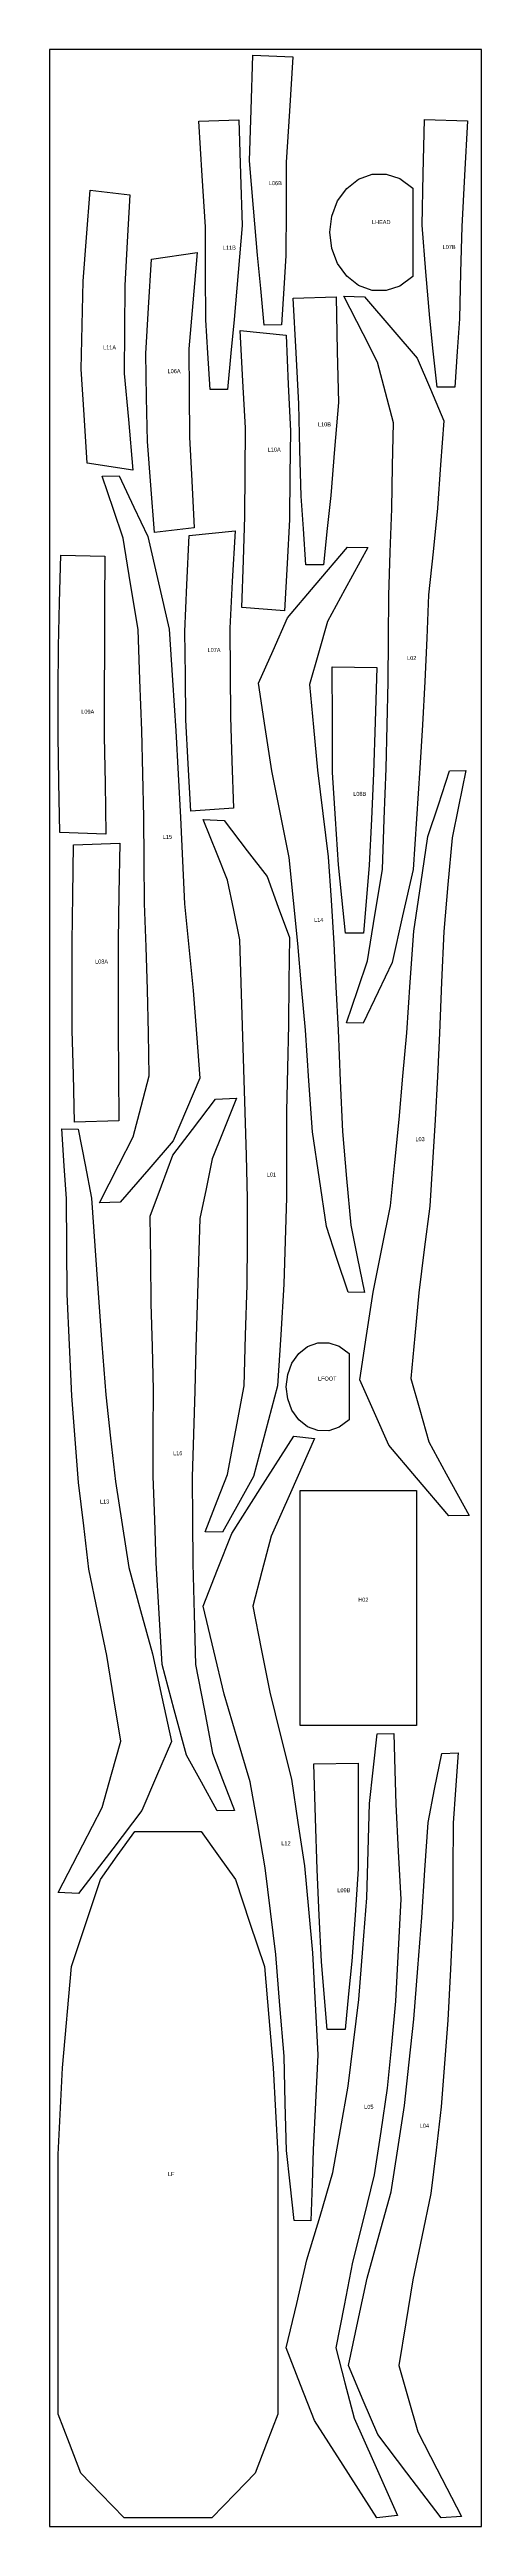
# Model space of a CAD drawing. Header units: millimetres. Extents: x 0 to 1500, y 0 to 8603.
import ezdxf

# ---------------------------------------------------------------- set-up
doc = ezdxf.new("R2010")
doc.units = ezdxf.units.MM
for name, color, linetype in [('H02', 7, 'Continuous'), ('L01', 7, 'Continuous'), ('L02', 7, 'Continuous'), ('L03', 7, 'Continuous'), ('L04', 7, 'Continuous'), ('L05', 7, 'Continuous'), ('L06A', 7, 'Continuous'), ('L06B', 7, 'Continuous'), ('L07A', 7, 'Continuous'), ('L07B', 7, 'Continuous'), ('L08A', 7, 'Continuous'), ('L08B', 7, 'Continuous'), ('L09A', 7, 'Continuous'), ('L09B', 7, 'Continuous'), ('L10A', 7, 'Continuous'), ('L10B', 7, 'Continuous'), ('L11A', 7, 'Continuous'), ('L11B', 7, 'Continuous'), ('L12', 7, 'Continuous'), ('L13', 7, 'Continuous'), ('L14', 7, 'Continuous'), ('L15', 7, 'Continuous'), ('L16', 7, 'Continuous'), ('LF', 7, 'Continuous'), ('LFOOT', 7, 'Continuous'), ('LHEAD', 7, 'Continuous')]:
    doc.layers.add(name, color=color, linetype=linetype)

msp = doc.modelspace()

# ---------------------------------------------------------------- linework, layer by layer
msp.add_lwpolyline([(0, 0), (1500, 0), (1500, 8603.2), (0, 8603.2)], close=True)
at = {"layer": 'H02'}
msp.add_lwpolyline([(1274, 2782), (870, 2782), (870, 2858.2), (870, 2884.4), (870, 2913.8), (870, 2946.4), (870, 2981.9), (870, 3060.5), (870, 3102.6), (870, 3145.9), (870, 3189.9), (870, 3233.8), (870, 3277.1), (870, 3319.3), (870, 3359.7), (870, 3397.8), (870, 3433.4), (870, 3597.7), (1274, 3597.7), (1274, 3566), (1274, 3544.9), (1274, 3521.5), (1274, 3495.3), (1274, 3465.9), (1274, 3433.4), (1274, 3397.8), (1274, 3359.7), (1274, 3319.3), (1274, 3277.1), (1274, 3233.8), (1274, 3189.9), (1274, 3145.9), (1274, 3102.6), (1274, 3060.5), (1274, 3020.1), (1274, 2981.9), (1274, 2946.4), (1274, 2913.8), (1274, 2884.4), (1274, 2858.2), (1274, 2834.9), (1274, 2813.8), (1274, 2782)], close=True, dxfattribs=at)
at = {"layer": 'L01'}
msp.add_lwpolyline([(534, 5928.7), (606.2, 5925.3), (686.7, 5820.2), (755.4, 5730.8), (794.2, 5624.9), (833.2, 5518.7), (831.4, 5366.3), (829.7, 5216.1), (826.3, 5065.7), (822.9, 4915.6), (823.1, 4765.7), (823.4, 4615.4), (818.3, 4464.9), (813.2, 4314.5), (802.7, 4138.6), (792.2, 3961.7), (750.1, 3804.5), (708, 3647), (655.8, 3553), (600.8, 3454), (541, 3454.7), (582.6, 3562.7), (617.6, 3653.6), (646.7, 3807.8), (675.8, 3962.2), (681, 4136.9), (686.2, 4312.3), (687, 4462.4), (687.8, 4612.3), (683.6, 4762.1), (679.4, 4912), (675, 5061.9), (670.5, 5211.9), (666, 5361.8), (661.4, 5510.7), (639.8, 5614.5), (618.2, 5718.3), (582.4, 5807.9), (534, 5928.7)], close=True, dxfattribs=at)
at = {"layer": 'L02'}
msp.add_lwpolyline([(1022, 7746.4), (1093.6, 7744.6), (1192.5, 7629.8), (1277.2, 7531.5), (1323.2, 7423.1), (1369.5, 7313.7), (1358.3, 7160.4), (1347.3, 7009.8), (1331.8, 6859.1), (1316.5, 6708.9), (1309.9, 6559), (1303.4, 6408.6), (1294.8, 6258.2), (1286.3, 6107.7), (1274.6, 5931.7), (1262.9, 5754.8), (1226.3, 5593.8), (1189.5, 5432.4), (1140.8, 5330.1), (1089.4, 5222), (1031.3, 5222.5), (1070.3, 5338.7), (1103.7, 5438.3), (1129.7, 5596.8), (1155.8, 5755.5), (1162.2, 5930.6), (1168.6, 6106.5), (1172.3, 6256.7), (1176, 6406.9), (1177, 6556.9), (1178.1, 6707.1), (1183.3, 6857.5), (1188.4, 7007.6), (1191.4, 7157.7), (1194.4, 7306.1), (1166.6, 7411.8), (1138.7, 7517.8), (1088.8, 7615.5), (1022, 7746.4)], close=True, dxfattribs=at)
at = {"layer": 'L03'}
msp.add_lwpolyline([(1457.7, 3510.9), (1386.7, 3510), (1274.3, 3642.2), (1178.1, 3755.5), (1128.4, 3868.4), (1078, 3982.9), (1101.2, 4136.5), (1124, 4287), (1154, 4437.6), (1183.8, 4587.4), (1199.2, 4737), (1214.7, 4887), (1227.5, 5037.4), (1240.4, 5187.8), (1252.9, 5364), (1265.4, 5540.7), (1289.4, 5704.7), (1313.5, 5869.4), (1350.3, 5980.2), (1389.5, 6098.1), (1446.3, 6098.8), (1420.6, 5974.5), (1398, 5865.5), (1383.6, 5702.6), (1369.1, 5539.4), (1361.8, 5363.5), (1354.5, 5187.2), (1346.8, 5036.7), (1339.1, 4886.2), (1329.6, 4736.1), (1320.2, 4585.6), (1301.4, 4435), (1282.6, 4285), (1268.5, 4135), (1254.6, 3987.1), (1285.8, 3877.9), (1317.3, 3767.7), (1378, 3656.7), (1457.7, 3510.9)], close=True, dxfattribs=at)
at = {"layer": 'L04'}
msp.add_lwpolyline([(1431, 34.4), (1360.1, 30), (1241.4, 185.9), (1140, 319.1), (1089.4, 437.8), (1038, 558.6), (1071, 712.4), (1103.3, 862.8), (1144.9, 1013.3), (1186.2, 1162.8), (1209.2, 1312.1), (1232.3, 1461.7), (1248.9, 1612.1), (1265.6, 1762.5), (1279, 1938.8), (1292.5, 2115.2), (1303.6, 2279.9), (1314.9, 2445.3), (1337.5, 2560.9), (1361.9, 2685.3), (1418.7, 2686.7), (1409.8, 2558.1), (1401.8, 2443.1), (1401.1, 2278.1), (1400.3, 2112.5), (1392, 1935.8), (1383.7, 1759.1), (1371.9, 1608.3), (1360.1, 1457.5), (1342.3, 1307.4), (1324.5, 1156.9), (1293, 1006.4), (1261.8, 856.6), (1237.5, 706.9), (1213.6, 559.6), (1245.9, 445.1), (1278.6, 329.2), (1345.5, 199.8), (1431, 34.4)], close=True, dxfattribs=at)
at = {"layer": 'L05'}
msp.add_lwpolyline([(1208.2, 37.7), (1136.5, 30), (1019.8, 212.4), (920.5, 367.5), (871.7, 492.5), (822, 619.9), (858.4, 774.6), (893.9, 926), (939.3, 1078.3), (984.3, 1229.7), (1010.6, 1379.2), (1036.9, 1529.2), (1055.3, 1679.8), (1073.7, 1830.5), (1088, 2006.9), (1102.3, 2183.3), (1106.6, 2346.5), (1110.9, 2510.7), (1123.9, 2627.1), (1138.1, 2753.4), (1196, 2754.5), (1199.6, 2625.6), (1202.9, 2508.7), (1211.3, 2344), (1219.6, 2178.5), (1210.5, 2001.1), (1201.5, 1824.1), (1187.2, 1673), (1173, 1521.8), (1150.4, 1371.4), (1127.8, 1220.8), (1090, 1069.1), (1052.5, 918.2), (1023.2, 767.9), (994.4, 619.9), (1025.7, 499.1), (1057.5, 376.6), (1124.5, 226), (1208.2, 37.7)], close=True, dxfattribs=at)
at = {"layer": 'L06A'}
msp.add_lwpolyline([(354.1, 7874.6), (512.9, 7898.7), (497.6, 7723), (483.7, 7563.1), (484.8, 7410.3), (485.8, 7257.3), (493.8, 7105.2), (502.4, 6941.6), (364.3, 6926), (351.9, 7090), (340.3, 7242), (337.2, 7394.8), (334, 7547.8), (343.8, 7706.6), (354.1, 7874.6)], close=True, dxfattribs=at)
at = {"layer": 'L06B'}
msp.add_lwpolyline([(706.1, 8583.2), (845.5, 8578), (833.5, 8388.7), (822.3, 8211.9), (821.4, 8050.4), (820.6, 7888.2), (813.2, 7773), (805.2, 7647), (745.6, 7646), (733.5, 7773.1), (722.5, 7889.3), (708.3, 8052.4), (694, 8216.2), (699.8, 8394), (706.1, 8583.2)], close=True, dxfattribs=at)
at = {"layer": 'L07A'}
msp.add_lwpolyline([(484.7, 6914.8), (644.2, 6931.8), (634.7, 6755.1), (626, 6592.9), (626.9, 6439.4), (627.9, 6285.7), (632.9, 6133.1), (638.4, 5968.8), (490.4, 5958), (481.6, 6122.5), (473.4, 6275.1), (471.7, 6428.6), (470, 6582.3), (477.1, 6743.6), (484.7, 6914.8)], close=True, dxfattribs=at)
at = {"layer": 'L07B'}
msp.add_lwpolyline([(1302.3, 8360.8), (1451.3, 8355.6), (1441, 8166.1), (1431.5, 7989.1), (1427.5, 7828.9), (1423.5, 7668.4), (1415.7, 7554.7), (1407.1, 7430), (1346, 7430), (1332.6, 7555.2), (1320.3, 7669.9), (1307.2, 7831.4), (1294, 7993.3), (1298, 8171.3), (1302.3, 8360.8)], close=True, dxfattribs=at)
at = {"layer": 'L08A'}
msp.add_lwpolyline([(83.5, 5840.8), (243.7, 5846.9), (240.6, 5670.8), (237.8, 5507.5), (238.1, 5353.6), (238.5, 5199.5), (239.4, 5046.6), (240.4, 4881.9), (86.8, 4878), (82.7, 5042.8), (79, 5195.7), (78.5, 5349.7), (78, 5503.7), (80.7, 5666.6), (83.5, 5840.8)], close=True, dxfattribs=at)
at = {"layer": 'L08B'}
msp.add_lwpolyline([(982, 6459.5), (1136.3, 6457.4), (1130.5, 6267.8), (1125.2, 6090.2), (1117.7, 5930.5), (1110.2, 5770.7), (1100.5, 5657.7), (1090, 5534), (1028.1, 5534.1), (1015.6, 5658), (1004.1, 5771.4), (993.3, 5931.5), (982.6, 6091.9), (982.3, 6269.8), (982, 6459.5)], close=True, dxfattribs=at)
at = {"layer": 'L09A'}
msp.add_lwpolyline([(195.7, 5878), (35.5, 5884.1), (32.7, 6058.3), (30, 6221.3), (30.5, 6375.2), (31, 6529.2), (34.7, 6682.1), (38.8, 6846.9), (192.4, 6843.1), (191.4, 6678.3), (190.5, 6525.4), (190.1, 6371.4), (189.8, 6217.5), (192.6, 6054.1), (195.7, 5878)], close=True, dxfattribs=at)
at = {"layer": 'L09B'}
msp.add_lwpolyline([(918, 2649.4), (1072.3, 2651.5), (1072, 2461.8), (1071.7, 2283.9), (1061, 2123.5), (1050.2, 1963.4), (1038.7, 1850), (1026.2, 1726.1), (964.3, 1726), (953.7, 1849.7), (944.1, 1962.7), (936.6, 2122.5), (929.1, 2282.2), (923.7, 2459.8), (918, 2649.4)], close=True, dxfattribs=at)
at = {"layer": 'L10A'}
msp.add_lwpolyline([(662, 7627.8), (821.5, 7610.8), (829.1, 7439.6), (836.3, 7278.3), (834.5, 7124.6), (832.8, 6971.1), (824.7, 6818.5), (815.8, 6654), (667.8, 6664.8), (673.3, 6829.1), (678.4, 6981.7), (679.3, 7135.4), (680.2, 7288.9), (671.5, 7451.1), (662, 7627.8)], close=True, dxfattribs=at)
at = {"layer": 'L10B'}
msp.add_lwpolyline([(846, 7739.6), (994.9, 7744.8), (999.2, 7555.3), (1003.3, 7377.3), (990.1, 7215.4), (976.9, 7053.9), (964.7, 6939.2), (951.2, 6814), (890.2, 6814), (881.6, 6938.7), (873.8, 7052.4), (869.8, 7212.9), (865.8, 7373.1), (856.2, 7550.1), (846, 7739.6)], close=True, dxfattribs=at)
at = {"layer": 'L11A'}
msp.add_lwpolyline([(289.1, 7142), (130.3, 7166.2), (119.9, 7334.1), (110, 7492.9), (113.2, 7645.9), (116.4, 7798.8), (128, 7950.7), (140.5, 8114.8), (278.5, 8099.1), (269.9, 7935.5), (261.9, 7783.4), (260.8, 7630.4), (259.7, 7477.6), (273.7, 7317.7), (289.1, 7142)], close=True, dxfattribs=at)
at = {"layer": 'L11B'}
msp.add_lwpolyline([(518, 8354), (657.5, 8359.2), (663.7, 8170), (669.5, 7992.2), (655.2, 7828.4), (641, 7665.3), (630, 7549.1), (617.9, 7422), (558.3, 7423), (550.3, 7549), (543, 7664.3), (542.1, 7826.4), (541.2, 7987.9), (530, 8164.7), (518, 8354)], close=True, dxfattribs=at)
at = {"layer": 'L12'}
msp.add_lwpolyline([(848.5, 3786.5), (920.2, 3778.8), (836.5, 3590.5), (769.5, 3439.8), (737.7, 3317.4), (706.4, 3196.6), (735.2, 3048.6), (764.6, 2898.3), (802.2, 2747.4), (840.1, 2595.7), (862.7, 2445.1), (885.3, 2294.7), (899.5, 2143.6), (913.7, 1992.4), (922.7, 1815.4), (931.7, 1638), (923.3, 1472.6), (915, 1307.8), (911.7, 1190.9), (908, 1062), (850.1, 1063.1), (836, 1189.5), (823, 1305.9), (818.7, 1470), (814.5, 1633.3), (800.2, 1809.6), (785.9, 1986.1), (767.6, 2136.8), (749.2, 2287.4), (722.9, 2437.3), (696.6, 2586.9), (651.5, 2738.2), (606, 2890.5), (570.4, 3041.9), (534, 3196.5), (583.7, 3323.9), (632.5, 3449), (731.8, 3604.1), (848.5, 3786.5)], close=True, dxfattribs=at)
at = {"layer": 'L13'}
msp.add_lwpolyline([(100.9, 2198), (30, 2202.4), (115.6, 2367.9), (182.4, 2497.2), (215.1, 2613.1), (247.4, 2727.6), (223.5, 2874.9), (199.2, 3024.6), (167.9, 3174.4), (136.5, 3324.9), (118.6, 3475.4), (100.8, 3625.5), (89, 3776.3), (77.2, 3927.1), (68.9, 4103.8), (60.7, 4280.5), (59.9, 4446.1), (59.2, 4611.1), (51.2, 4726.1), (42.3, 4854.7), (99.1, 4853.3), (123.5, 4728.9), (146.1, 4613.3), (157.3, 4447.8), (168.5, 4283.2), (181.9, 4106.8), (195.3, 3930.5), (212, 3780.1), (228.6, 3629.7), (251.7, 3480), (274.8, 3330.8), (316.1, 3181.3), (357.7, 3030.8), (390, 2880.4), (423, 2726.6), (371.6, 2605.8), (321, 2487.1), (219.6, 2353.9), (100.9, 2198)], close=True, dxfattribs=at)
at = {"layer": 'L14'}
msp.add_lwpolyline([(1034.7, 6874.8), (1105.7, 6873.9), (1026, 6728.1), (965.3, 6617.1), (933.8, 6506.9), (902.6, 6397.6), (916.5, 6249.7), (930.6, 6099.8), (949.4, 5949.8), (968.2, 5799.2), (977.6, 5648.7), (987.1, 5498.6), (994.8, 5348.1), (1002.5, 5197.6), (1009.8, 5021.3), (1017.1, 4845.4), (1031.6, 4682.2), (1046, 4519.3), (1068.6, 4410.3), (1094.3, 4286), (1037.5, 4286.7), (998.3, 4404.6), (961.5, 4515.4), (937.4, 4680.1), (913.4, 4844.1), (900.9, 5020.8), (888.4, 5197), (875.5, 5347.4), (862.7, 5497.8), (847.2, 5647.8), (831.8, 5797.4), (802, 5947.2), (772, 6097.7), (749.2, 6248.3), (726, 6401.9), (776.4, 6516.4), (826.1, 6629.3), (922.3, 6742.5), (1034.7, 6874.8)], close=True, dxfattribs=at)
at = {"layer": 'L15'}
msp.add_lwpolyline([(245.6, 4599.8), (174, 4598), (240.8, 4728.9), (290.6, 4826.5), (318.5, 4932.6), (346.3, 5038.2), (343.4, 5186.7), (340.4, 5336.8), (335.2, 5486.9), (330, 5637.3), (328.9, 5787.5), (327.9, 5937.5), (324.2, 6087.7), (320.6, 6237.9), (314.1, 6413.7), (307.7, 6588.9), (281.7, 6747.6), (255.7, 6906.1), (222.3, 7005.7), (183.3, 7121.9), (241.4, 7122.4), (292.8, 7014.3), (341.5, 6911.9), (378.2, 6750.6), (414.9, 6589.6), (426.6, 6412.7), (438.2, 6236.6), (446.7, 6086.2), (455.3, 5935.7), (461.8, 5785.4), (468.4, 5635.5), (483.8, 5485.3), (499.3, 5334.5), (510.3, 5184), (521.5, 5030.7), (475.1, 4921.3), (429.2, 4812.9), (344.5, 4714.6), (245.6, 4599.8)], close=True, dxfattribs=at)
at = {"layer": 'L16'}
msp.add_lwpolyline([(576.9, 4957.4), (649.1, 4960.7), (600.8, 4839.9), (565.1, 4750.3), (543.4, 4646.5), (521.8, 4542.7), (517.2, 4393.8), (512.7, 4243.9), (508.3, 4094), (504.1, 3944), (499.8, 3794.1), (495.6, 3644.4), (496.4, 3494.4), (497.1, 3344.3), (502.3, 3168.9), (507.4, 2994.2), (536.5, 2839.8), (565.6, 2685.6), (600.6, 2594.7), (642.2, 2486.6), (582.3, 2486), (527.4, 2585), (475.1, 2679), (433.1, 2836.5), (391, 2993.8), (380.6, 3170.7), (370.1, 3346.5), (365.1, 3497), (360, 3647.4), (360.3, 3797.7), (360.5, 3947.7), (357.1, 4097.8), (353.5, 4248.1), (351.8, 4398.3), (350, 4550.7), (389, 4656.9), (427.9, 4762.8), (496.5, 4852.3), (576.9, 4957.4)], close=True, dxfattribs=at)
at = {"layer": 'LF'}
msp.add_lwpolyline([(563.4, 30), (259.1, 30), (177.9, 113.6), (108.3, 185.4), (69.1, 287.7), (30, 389.8), (30, 842), (30, 992), (30, 1292.3), (45.3, 1592.8), (76.1, 1944.4), (176.7, 2247.5), (235.3, 2329), (296.3, 2414), (526.2, 2414), (587.2, 2329), (645.7, 2247.5), (696.1, 2095.8), (746.3, 1944.4), (761.8, 1768), (777.1, 1592.8), (784.8, 1442.6), (792.5, 1292.3), (792.5, 1142), (792.5, 992), (792.5, 842), (792.5, 542), (792.5, 389.8), (753.4, 287.7), (714.2, 185.4), (644.6, 113.6), (563.4, 30)], close=True, dxfattribs=at)
at = {"layer": 'LFOOT'}
msp.add_lwpolyline([(1040.1, 4073.6), (1040.1, 3844), (1005.4, 3818.1), (969.5, 3806), (932, 3806.5), (896.4, 3819.5), (865.5, 3843.7), (841.9, 3876.8), (827.1, 3916.2), (822, 3958.8), (827.1, 4001.4), (841.9, 4040.8), (865.5, 4073.9), (896.4, 4098.1), (932, 4111.1), (969.5, 4111.6), (1005.4, 4099.5), (1040.1, 4073.6)], close=True, dxfattribs=at)
at = {"layer": 'LHEAD'}
msp.add_lwpolyline([(1262.1, 8121.5), (1262.1, 7815.3), (1217.1, 7781.9), (1169.6, 7766), (1120.2, 7766.6), (1073, 7783.7), (1032.1, 7815.6), (1000.6, 7859.5), (980.8, 7911.8), (974, 7968.4), (980.8, 8025), (1000.6, 8077.3), (1032.1, 8121.1), (1073, 8153), (1120.2, 8170.1), (1169.6, 8170.8), (1217.1, 8154.9), (1262.1, 8121.5)], close=True, dxfattribs=at)

# ---------------------------------------------------------------- texts
for s, p in [('L06B', (761.6, 8132.2)), ('LHEAD', (1119.7, 7996.7)), ('L11B', (601.9, 7908.2)), ('L07B', (1365.1, 7910.2)), ('L11A', (185.9, 7561.6)), ('L06A', (409.9, 7479.1)), ('L10B', (932.1, 7294.2)), ('L10A', (757.6, 7206.8)), ('L07A', (548.7, 6510.8)), ('L02', (1241.6, 6482.7)), ('L09A', (110.1, 6296.3)), ('L08B', (1054.7, 6010.9)), ('L15', (393.5, 5861.6)), ('L14', (918.6, 5573.2)), ('L08A', (158.1, 5428.6)), ('L03', (1270.6, 4811.6)), ('L01', (754.4, 4688.7)), ('LFOOT', (932.3, 3980.1)), ('L16', (429, 3720.8)), ('L13', (175, 3552.8)), ('H02', (1072, 3211.8)), ('L12', (805, 2366)), ('L09B', (999.6, 2202.9)), ('L05', (1092.7, 1450.5)), ('L04', (1285.9, 1384.8)), ('LF', (411.2, 1217.2))]:
    msp.add_text(s, height=14).set_placement(p)

doc.saveas('drawing.dxf')
